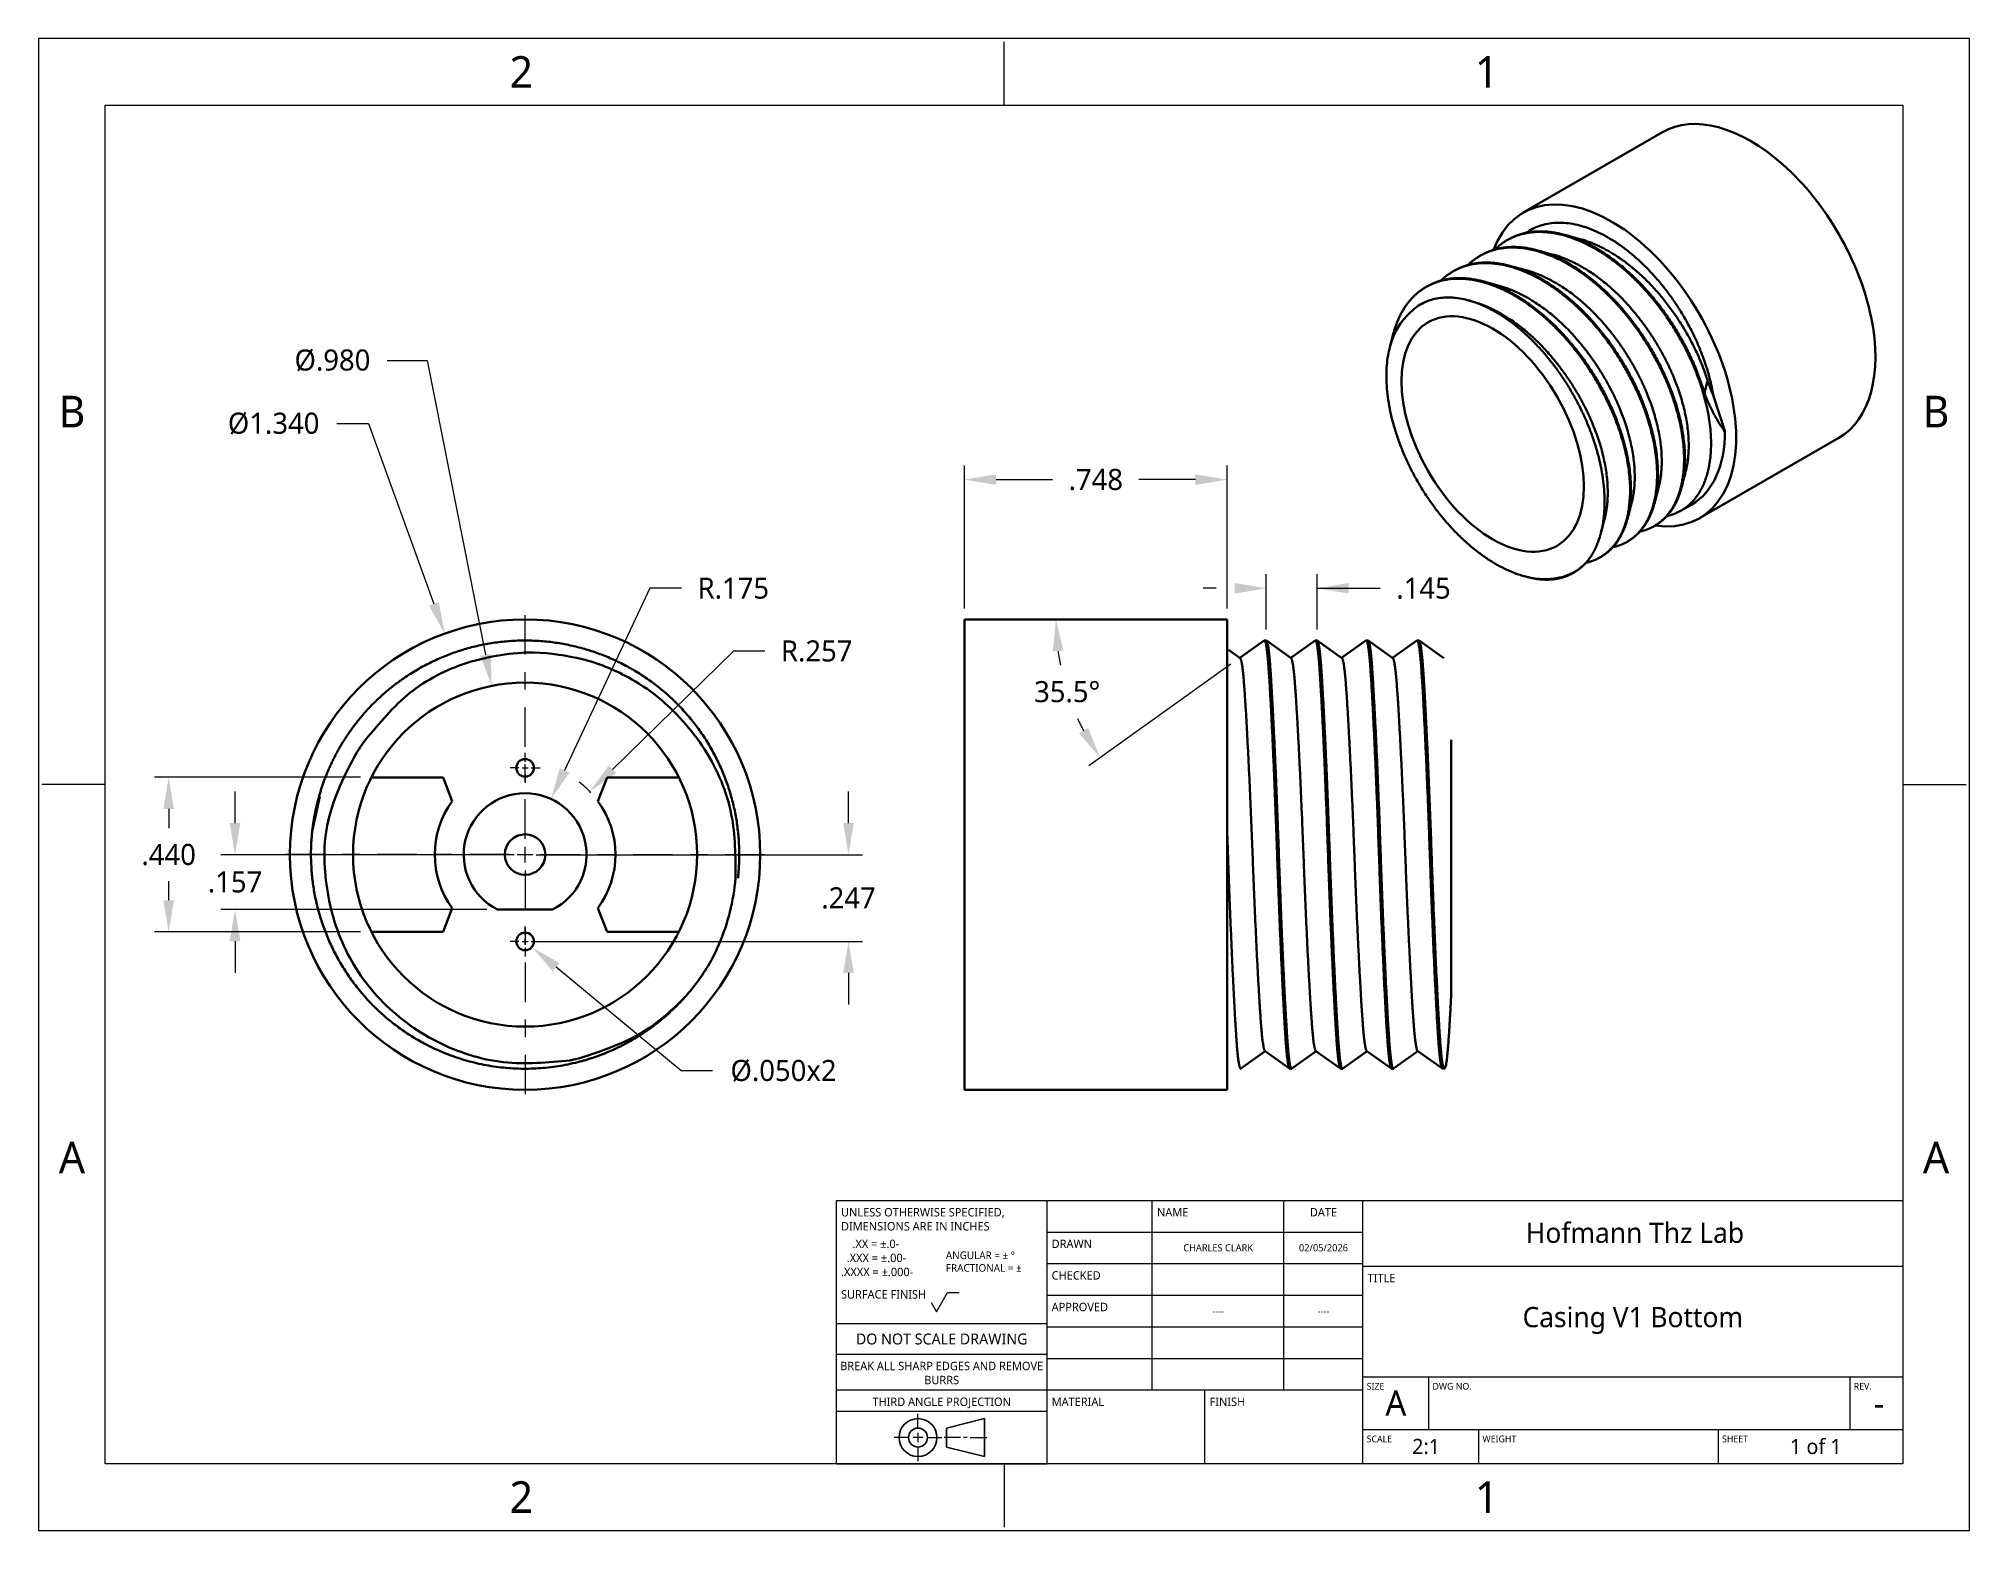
# Paper-space layout 'Layout1' of a CAD drawing. Extents: x 0 to 11, y 0 to 8.5.
# The model-space entities are those that its viewports show. They can reach past a viewport. Long polylines and large blocks are cut down to what shows.
import ezdxf

# ---------------------------------------------------------------- set-up
doc = ezdxf.new("R2010")
doc.units = 0
doc.header["$LTSCALE"] = 0.5
doc.header["$MEASUREMENT"] = 0
doc.header["$PDMODE"] = 33
doc.header["$PDSIZE"] = 0.03937
doc.linetypes.add('CENTER', pattern=[0.72, 0.45, -0.09, 0.09, -0.09])
for name, color, linetype, lineweight in [('ANNOTATION_TEXT', 7, 'Continuous', 25), ('BORDER_FRAME', 7, 'Continuous', 15), ('BORDER_ZONES', 7, 'Continuous', 15), ('CENTERMARKS', 7, 'Continuous', 13), ('TITLE_BLOCK', 7, 'Continuous', 15), ('Visible', 7, 'Continuous', 40)]:
    doc.layers.add(name, color=color, linetype=linetype, lineweight=lineweight)
doc.styles.add('Onshape-Standard', font='NotoSans-Regular.ttf')
doc.styles.add('Onshape-Standard-Dimension', font='')
doc.styles.add('Onshape-Standard-Fields', font='')
doc.styles.get('Onshape-Standard-Dimension').set_extended_font_data('Noto Sans')
doc.styles.get('Onshape-Standard-Fields').set_extended_font_data('Noto Sans')
doc.dimstyles.new('Onshape-Standard$0', dxfattribs={"dimtxt": 0.12, "dimasz": 0.18, "dimexe": 0.08, "dimexo": 0.0625, "dimgap": 0.09, "dimtad": 0, "dimtih": 1, "dimtoh": 1, "dimdec": 3, "dimzin": 7, "dimdsep": 46, "dimtxsty": 'Onshape-Standard-Dimension', "dimcen": 0.09, "dimclrd": 7, "dimclre": 7, "dimclrt": 7, "dimadec": 1, "dimazin": 0, "dimtfac": 1, "dimtdec": 3, "dimtofl": 0, "dimtmove": 0, "dimatfit": 3, "dimfxl": 0, "dimtolj": 1, "dimtzin": 7, "dimlwd": 13, "dimlwe": 13, "dimarcsym": 0})
doc.dimstyles.new('Onshape-Standard$2', dxfattribs={"dimtxt": 0.12, "dimasz": 0.18, "dimexe": 0.08, "dimexo": 0.0625, "dimgap": 0.09, "dimtad": 0, "dimtih": 1, "dimtoh": 1, "dimdec": 3, "dimzin": 7, "dimdsep": 46, "dimtxsty": 'Onshape-Standard-Dimension', "dimcen": 0.09, "dimclrd": 7, "dimclre": 7, "dimclrt": 7, "dimadec": 1, "dimazin": 0, "dimtfac": 1, "dimtdec": 3, "dimtofl": 0, "dimtmove": 0, "dimatfit": 3, "dimfxl": 0, "dimtolj": 1, "dimtzin": 7, "dimlwd": 13, "dimlwe": 13, "dimarcsym": 0})
doc.dimstyles.new('Onshape-Standard$3', dxfattribs={"dimtxt": 0.12, "dimasz": 0.18, "dimexe": 0.08, "dimexo": 0.0625, "dimgap": 0.09, "dimtad": 0, "dimtih": 1, "dimtoh": 1, "dimdec": 3, "dimzin": 7, "dimdsep": 46, "dimtxsty": 'Onshape-Standard-Dimension', "dimcen": 0, "dimclrd": 7, "dimclre": 7, "dimclrt": 7, "dimadec": 1, "dimazin": 0, "dimtfac": 1, "dimtdec": 3, "dimtofl": 0, "dimtmove": 0, "dimatfit": 3, "dimfxl": 0, "dimtolj": 1, "dimtzin": 7, "dimlwd": 13, "dimlwe": 13, "dimarcsym": 0})
doc.dimstyles.new('Onshape-Standard$4', dxfattribs={"dimtxt": 0.12, "dimasz": 0.18, "dimexe": 0.08, "dimexo": 0.0625, "dimgap": 0.09, "dimtad": 0, "dimtih": 1, "dimtoh": 1, "dimdec": 3, "dimzin": 7, "dimdsep": 46, "dimtxsty": 'Onshape-Standard-Dimension', "dimcen": 0, "dimclrd": 7, "dimclre": 7, "dimclrt": 7, "dimadec": 1, "dimazin": 0, "dimtfac": 1, "dimtdec": 3, "dimtofl": 0, "dimtmove": 0, "dimatfit": 3, "dimfxl": 0, "dimtolj": 1, "dimtzin": 7, "dimlwd": 13, "dimlwe": 13, "dimarcsym": 0})

psp = doc.layouts.get("Layout1")

msp = doc.modelspace()

# ---------------------------------------------------------------- texts
at = {"layer": 'BORDER_ZONES', "char_height": 0.18, "attachment_point": 5, "style": 'Onshape-Standard'}
for s, insert in [('2', (2.769, 8.31)), ('1', (8.269, 8.31)), ('B', (0.209, 6.375)), ('B', (10.829, 6.375)), ('A', (0.209, 2.125)), ('A', (10.829, 2.125)), ('2', (2.769, 0.19)), ('1', (8.269, 0.19))]:
    msp.add_mtext(s, dxfattribs=dict(at, insert=insert))
at = {"layer": 'TITLE_BLOCK'}
for s, insert, char_height, width, attachment_point, style in [('UNLESS OTHERWISE SPECIFIED, DIMENSIONS ARE IN INCHES', (4.5904, 1.8368), 0.048, 1.176, 1, 'Onshape-Standard'), ('NAME', (6.3904, 1.8368), 0.048, 0.735, 1, 'Onshape-Standard'), ('DATE', (7.339, 1.8368), 0.048, 0.441, 2, 'Onshape-Standard'), ('Hofmann Thz Lab', (9.1139, 1.695), 0.1152, 2.775, 5, 'Onshape-Standard-Fields'), ('    .XX = ±.0-^J  .XXX = ±.00-^J.XXXX = ±.000-', (4.5904, 1.6568), 0.048, 0.588, 1, 'Onshape-Standard'), ('DRAWN', (5.7904, 1.6568), 0.048, 0.588, 1, 'Onshape-Standard'), ('^JANGULAR = ± °^JFRACTIONAL = ±', (5.1878, 1.6611), 0.0432, 0.588, 1, 'Onshape-Standard'), ('CHARLES CLARK', (6.739, 1.61), 0.04032, 0.75, 5, 'Onshape-Standard-Fields'), ('02/05/2026', (7.339, 1.61), 0.04032, 0.45, 5, 'Onshape-Standard-Fields'), ('CHECKED', (5.7904, 1.4768), 0.048, 0.588, 1, 'Onshape-Standard'), ('TITLE', (7.5904, 1.4618), 0.048, 0.3675, 1, 'Onshape-Standard'), ('SURFACE FINISH', (4.5904, 1.3688), 0.048, 0.588, 1, 'Onshape-Standard'), ('APPROVED', (5.7904, 1.2968), 0.048, 0.588, 1, 'Onshape-Standard'), ('----', (6.739, 1.25), 0.04032, 0.75, 5, 'Onshape-Standard-Fields'), ('----', (7.339, 1.25), 0.04032, 0.45, 5, 'Onshape-Standard-Fields'), ('Casing V1 Bottom', (9.1015, 1.196), 0.1152, 2.775, 5, 'Onshape-Standard-Fields'), ('DO NOT SCALE DRAWING', (5.164, 1.1218), 0.0624, 1.176, 2, 'Onshape-Standard'), ('BREAK ALL SHARP EDGES AND REMOVE BURRS', (5.164, 0.9608), 0.048, 1.176, 2, 'Onshape-Standard'), ('SIZE', (7.5851, 0.8404), 0.0384, 0.3675, 1, 'Onshape-Standard'), ('A', (7.7515, 0.725), 0.144, 0.375, 5, 'Onshape-Standard-Fields'), ('DWG NO.', (7.9601, 0.8404), 0.0384, 2.352, 1, 'Onshape-Standard'), ('REV.', (10.3601, 0.8404), 0.0384, 0.294, 1, 'Onshape-Standard'), ('THIRD ANGLE PROJECTION', (5.164, 0.7568), 0.048, 1.176, 2, 'Onshape-Standard'), ('MATERIAL', (5.7904, 0.7568), 0.048, 0.882, 1, 'Onshape-Standard'), ('FINISH', (6.6904, 0.7568), 0.048, 0.882, 1, 'Onshape-Standard'), ('-', (10.504, 0.725), 0.144, 0.27, 5, 'Onshape-Standard-Fields'), ('SCALE', (7.5851, 0.5404), 0.0384, 0.6468, 1, 'Onshape-Standard'), ('2:1', (7.924, 0.4775), 0.0864, 0.6, 5, 'Onshape-Standard-Fields'), ('WEIGHT', (8.2451, 0.5404), 0.0384, 1.3377, 1, 'Onshape-Standard'), ('SHEET', (9.6101, 0.5404), 0.0384, 1.029, 1, 'Onshape-Standard'), ('1 of 1', (10.144, 0.4775), 0.0864, 0.99, 5, 'Onshape-Standard-Fields')]:
    msp.add_mtext(s, dxfattribs=dict(at, insert=insert, char_height=char_height, width=width, attachment_point=attachment_point, style=style))

# ---------------------------------------------------------------- blocks, each defined once
blk = doc.blocks.new('*D1')
at = {"layer": 'ANNOTATION_TEXT', "color": 7, "lineweight": 13}
for p, q in [((1.718, 6.306), (1.898, 6.306)), ((1.898, 6.306), (2.271, 5.279))]:
    blk.add_line(p, q, dxfattribs=at)
at = {"layer": 'ANNOTATION_TEXT', "color": 7}
blk.add_solid([(2.243, 5.269), (2.299, 5.289), (2.333, 5.11)], dxfattribs=at)
at = {"layer": 'Defpoints', "color": 0}
for p in [(2.333, 5.11), (3.249, 2.591)]:
    blk.add_point(p, dxfattribs=at)
at = {"layer": 'ANNOTATION_TEXT', "color": 7, "insert": (1.358, 6.306), "char_height": 0.12, "attachment_point": 5, "style": 'Onshape-Standard-Dimension'}
blk.add_mtext('\\A1;%%c1.340', dxfattribs=at)
blk = doc.blocks.new('*D2')
at = {"layer": 'ANNOTATION_TEXT', "color": 7, "lineweight": 13}
for p, q in [((2.005, 6.666), (2.233, 6.666)), ((2.233, 6.666), (2.565, 4.988))]:
    blk.add_line(p, q, dxfattribs=at)
at = {"layer": 'ANNOTATION_TEXT', "color": 7}
blk.add_solid([(2.536, 4.983), (2.595, 4.994), (2.6, 4.812)], dxfattribs=at)
at = {"layer": 'Defpoints', "color": 0}
for p in [(2.6, 4.812), (2.981, 2.889)]:
    blk.add_point(p, dxfattribs=at)
at = {"layer": 'ANNOTATION_TEXT', "color": 7, "insert": (1.693, 6.666), "char_height": 0.12, "attachment_point": 5, "style": 'Onshape-Standard-Dimension'}
blk.add_mtext('\\A1;%%c.980', dxfattribs=at)
blk = doc.blocks.new('*D3')
at = {"layer": 'ANNOTATION_TEXT', "color": 7, "lineweight": 13}
for p, q in [((1.853, 4.291), (0.68, 4.291)), ((0.76, 4.111), (0.76, 4.002)), ((0.76, 3.59), (0.76, 3.699)), ((1.853, 3.41), (0.68, 3.41))]:
    blk.add_line(p, q, dxfattribs=at)
at = {"layer": 'ANNOTATION_TEXT', "color": 7}
for points in [[(0.79, 4.111), (0.73, 4.111), (0.76, 4.291)], [(0.73, 3.59), (0.79, 3.59), (0.76, 3.41)]]:
    blk.add_solid(points, dxfattribs=at)
at = {"layer": 'Defpoints', "color": 0}
for p in [(0.76, 4.291), (0.76, 4.291), (1.915, 4.291), (1.915, 3.41)]:
    blk.add_point(p, dxfattribs=at)
at = {"layer": 'ANNOTATION_TEXT', "color": 7, "insert": (0.76, 3.85), "char_height": 0.12, "attachment_point": 5, "style": 'Onshape-Standard-Dimension'}
blk.add_mtext('\\A1;.440', dxfattribs=at)
blk = doc.blocks.new('*D4')
at = {"layer": 'ANNOTATION_TEXT', "color": 7, "lineweight": 13}
for p, q in [((3.501, 5.368), (3.015, 4.33)), ((3.682, 5.368), (3.501, 5.368))]:
    blk.add_line(p, q, dxfattribs=at)
at = {"layer": 'ANNOTATION_TEXT', "color": 7}
blk.add_solid([(2.988, 4.343), (3.043, 4.318), (2.939, 4.167)], dxfattribs=at)
at = {"layer": 'Defpoints', "color": 0}
for p in [(2.939, 4.167), (2.791, 3.85)]:
    blk.add_point(p, dxfattribs=at)
at = {"layer": 'ANNOTATION_TEXT', "color": 7, "insert": (3.977, 5.368), "char_height": 0.12, "attachment_point": 5, "style": 'Onshape-Standard-Dimension'}
blk.add_mtext('\\A1;R.175', dxfattribs=at)
blk = doc.blocks.new('*D5')
at = {"layer": 'ANNOTATION_TEXT', "color": 7, "lineweight": 13}
for p, q in [((3.977, 5.01), (3.288, 4.336)), ((4.157, 5.01), (3.977, 5.01))]:
    blk.add_line(p, q, dxfattribs=at)
blk.add_arc((2.791, 3.85), 0.515, 43.3092, 53.2565, dxfattribs=at)
at = {"layer": 'ANNOTATION_TEXT', "color": 7}
blk.add_solid([(3.267, 4.358), (3.308, 4.315), (3.159, 4.21)], dxfattribs=at)
at = {"layer": 'Defpoints', "color": 0}
for p in [(3.159, 4.21), (2.791, 3.85)]:
    blk.add_point(p, dxfattribs=at)
at = {"layer": 'ANNOTATION_TEXT', "color": 7, "insert": (4.452, 5.01), "char_height": 0.12, "attachment_point": 5, "style": 'Onshape-Standard-Dimension'}
blk.add_mtext('\\A1;R.257', dxfattribs=at)
blk = doc.blocks.new('*D6')
at = {"layer": 'ANNOTATION_TEXT', "color": 7, "lineweight": 13}
for p, q in [((1.138, 4.03), (1.138, 4.21)), ((2.728, 3.85), (1.058, 3.85)), ((2.572, 3.537), (1.058, 3.537)), ((1.138, 3.357), (1.138, 3.177))]:
    blk.add_line(p, q, dxfattribs=at)
at = {"layer": 'ANNOTATION_TEXT', "color": 7}
for points in [[(1.108, 4.03), (1.168, 4.03), (1.138, 3.85)], [(1.168, 3.357), (1.108, 3.357), (1.138, 3.537)]]:
    blk.add_solid(points, dxfattribs=at)
at = {"layer": 'Defpoints', "color": 0}
for p in [(2.791, 3.85), (1.138, 3.537), (1.138, 3.537), (2.634, 3.537)]:
    blk.add_point(p, dxfattribs=at)
at = {"layer": 'ANNOTATION_TEXT', "color": 7, "insert": (1.138, 3.694), "char_height": 0.12, "attachment_point": 5, "style": 'Onshape-Standard-Dimension'}
blk.add_mtext('\\A1;.157', dxfattribs=at)
blk = doc.blocks.new('*D7')
at = {"layer": 'ANNOTATION_TEXT', "color": 7, "lineweight": 13}
for p, q in [((3.679, 2.618), (2.968, 3.209)), ((3.859, 2.618), (3.679, 2.618))]:
    blk.add_line(p, q, dxfattribs=at)
at = {"layer": 'ANNOTATION_TEXT', "color": 7}
blk.add_solid([(2.987, 3.232), (2.948, 3.186), (2.829, 3.324)], dxfattribs=at)
at = {"layer": 'Defpoints', "color": 0}
for p in [(2.752, 3.388), (2.829, 3.324)]:
    blk.add_point(p, dxfattribs=at)
at = {"layer": 'ANNOTATION_TEXT', "color": 7, "insert": (4.263, 2.618), "char_height": 0.12, "attachment_point": 5, "style": 'Onshape-Standard-Dimension'}
blk.add_mtext('\\A1;%%c.050x2', dxfattribs=at)
blk = doc.blocks.new('*D8')
at = {"layer": 'ANNOTATION_TEXT', "color": 7, "lineweight": 13}
for p, q in [((4.633, 4.03), (4.633, 4.21)), ((2.853, 3.85), (4.713, 3.85)), ((2.853, 3.356), (4.713, 3.356)), ((4.633, 3.176), (4.633, 2.996))]:
    blk.add_line(p, q, dxfattribs=at)
at = {"layer": 'ANNOTATION_TEXT', "color": 7}
for points in [[(4.603, 4.03), (4.663, 4.03), (4.633, 3.85)], [(4.663, 3.176), (4.603, 3.176), (4.633, 3.356)]]:
    blk.add_solid(points, dxfattribs=at)
at = {"layer": 'Defpoints', "color": 0}
for p in [(2.791, 3.85), (4.633, 3.85), (4.633, 3.85), (2.791, 3.356)]:
    blk.add_point(p, dxfattribs=at)
at = {"layer": 'ANNOTATION_TEXT', "color": 7, "insert": (4.633, 3.603), "char_height": 0.12, "attachment_point": 5, "style": 'Onshape-Standard-Dimension'}
blk.add_mtext('\\A1;.247', dxfattribs=at)
blk = doc.blocks.new('*D9')
at = {"layer": 'ANNOTATION_TEXT', "color": 7, "lineweight": 13}
for p, q in [((5.294, 5.253), (5.294, 6.067)), ((6.79, 5.253), (6.79, 6.067)), ((5.474, 5.987), (5.796, 5.987)), ((6.61, 5.987), (6.288, 5.987))]:
    blk.add_line(p, q, dxfattribs=at)
at = {"layer": 'ANNOTATION_TEXT', "color": 7}
for points in [[(5.474, 6.017), (5.474, 5.957), (5.294, 5.987)], [(6.61, 5.957), (6.61, 6.017), (6.79, 5.987)]]:
    blk.add_solid(points, dxfattribs=at)
at = {"layer": 'Defpoints', "color": 0}
for p in [(5.294, 5.987), (5.294, 5.987), (5.294, 5.19), (6.79, 5.19)]:
    blk.add_point(p, dxfattribs=at)
at = {"layer": 'ANNOTATION_TEXT', "color": 7, "insert": (6.042, 5.987), "char_height": 0.12, "attachment_point": 5, "style": 'Onshape-Standard-Dimension'}
blk.add_mtext('\\A1;.748', dxfattribs=at)
blk = doc.blocks.new('*D10')
at = {"layer": 'ANNOTATION_TEXT', "color": 7, "lineweight": 13}
blk.add_line((6.812, 4.935), (6.002, 4.357), dxfattribs=at)
for start, end in [(187.6173, 191.0841), (204.6024, 207.9086)]:
    blk.add_arc((7.17, 5.19), 1.355, start, end, dxfattribs=at)
at = {"layer": 'ANNOTATION_TEXT', "color": 7}
for points in [[(5.857, 5.013), (5.797, 5.009), (5.815, 5.19)], [(5.947, 4.541), (5.998, 4.572), (6.067, 4.403)]]:
    blk.add_solid(points, dxfattribs=at)
at = {"layer": 'Defpoints', "color": 0}
for p in [(5.294, 5.19), (6.79, 5.19), (7.001, 5.07), (6.863, 4.971), (5.929, 4.646)]:
    blk.add_point(p, dxfattribs=at)
at = {"layer": 'ANNOTATION_TEXT', "color": 7, "insert": (5.879, 4.778), "char_height": 0.12, "attachment_point": 5, "style": 'Onshape-Standard-Dimension'}
blk.add_mtext('\\A1;35.5%%d', dxfattribs=at)
blk = doc.blocks.new('*D11')
at = {"layer": 'ANNOTATION_TEXT', "color": 7, "lineweight": 13}
for p, q in [((7.013, 5.133), (7.013, 5.448)), ((7.303, 5.133), (7.303, 5.448)), ((6.728, 5.368), (6.653, 5.368)), ((7.303, 5.368), (7.663, 5.368)), ((7.483, 5.368), (7.663, 5.368))]:
    blk.add_line(p, q, dxfattribs=at)
at = {"layer": 'ANNOTATION_TEXT', "color": 7}
for points in [[(6.833, 5.338), (6.833, 5.398), (7.013, 5.368)], [(7.483, 5.398), (7.483, 5.338), (7.303, 5.368)]]:
    blk.add_solid(points, dxfattribs=at)
at = {"layer": 'Defpoints', "color": 0}
for p in [(7.303, 5.368), (7.303, 5.368), (7.013, 5.07), (7.303, 5.07)]:
    blk.add_point(p, dxfattribs=at)
at = {"layer": 'ANNOTATION_TEXT', "color": 7, "insert": (7.909, 5.368), "char_height": 0.12, "attachment_point": 5, "style": 'Onshape-Standard-Dimension'}
blk.add_mtext('\\A1;.145', dxfattribs=at)

# ---------------------------------------------------------------- dimensions: what is measured, and where the dimension line sits
at = {"layer": 'ANNOTATION_TEXT'}
for p1, p2, override, picture, middle in [((2.9812, 2.8892, 1.1601), (2.6001, 4.8118, 1.1601), {"dimlfac": 0.5, "dimpost": '%%c<>', "dimtofl": 0, "dimtmove": 0, "dimatfit": 3}, '*D2', (1.6925, 6.6657)), ((3.2486, 2.5912, -0.1159), (2.3327, 5.1098, -0.1159), {"dimlfac": 0.5, "dimpost": '%%c<>', "dimtofl": 0, "dimtmove": 0, "dimatfit": 3}, '*D1', (1.3577, 6.306)), ((2.7522, 3.3878, -1.1929), (2.8291, 3.3239, -1.1929), {"dimlfac": 0.5, "dimpost": '%%c<>x2', "dimtofl": 0, "dimtmove": 0, "dimatfit": 3}, '*D7', (4.2626, 2.6178))]:
    dim = msp.add_diameter_dim_2p(p1=p1, p2=p2, dimstyle='Onshape-Standard$3', override=override, dxfattribs=at)
    dim.commit()
    dim.dimension.update_dxf_attribs({"geometry": picture, "text_midpoint": middle, "dimtype": 163})
for base, p1, p2, angle, picture, middle, dimtype in [((5.2941, 5.9867), (6.7901, 5.1905), (5.2941, 5.1905), 180, '*D9', (6.0421, 5.9867), 161), ((0.7597, 4.2906), (1.915, 3.4104, -1.2429), (1.915, 4.2906, -1.2429), 90, '*D3', (0.7597, 3.8505), 160), ((1.1375114194, 3.5374897488), (2.7906456712, 3.8504897488, -1.4119159643), (2.6340219182, 3.5374897488, -1.2429159643), 90, '*D6', (1.1375114194, 3.6939897488), 160), ((4.6331, 3.8505), (2.7906, 3.3559, -1.1929), (2.7906, 3.8505, -1.4119), 90, '*D8', (4.6331, 3.6032), 160)]:
    dim = msp.add_linear_dim(base=base, p1=p1, p2=p2, angle=angle, dimstyle='Onshape-Standard$0', override={"dimlfac": 0.5, "dimpost": ''}, dxfattribs=at)
    dim.commit()
    dim.dimension.update_dxf_attribs({"geometry": picture, "text_midpoint": middle, "dimtype": dimtype})
for mpoint, picture, middle in [((2.9391, 4.1674, -1.2429), '*D4', (3.9773, 5.368)), ((3.1588, 4.2103, -1.2429), '*D5', (4.4525, 5.0096))]:
    dim = msp.add_radius_dim(center=(2.7906, 3.8505, -1.2429), mpoint=mpoint, dimstyle='Onshape-Standard$4', override={"dimlfac": 0.5, "dimpost": 'R<>', "dimse1": 0, "dimtofl": 0, "dimtmove": 0, "dimatfit": 0}, dxfattribs=at)
    dim.commit()
    dim.dimension.update_dxf_attribs({"geometry": picture, "text_midpoint": middle, "dimtype": 164})
dim = msp.add_linear_dim(base=(7.3026, 5.368), p1=(7.0126, 5.0705), p2=(7.3026, 5.0705), dimstyle='Onshape-Standard$0', override={"dimlfac": 0.5, "dimpost": ''}, dxfattribs=at)
dim.commit()
dim.dimension.update_dxf_attribs({"geometry": '*D11', "text_midpoint": (7.9086, 5.368), "dimtype": 160})
dim = msp.add_angular_dim_2l(base=(5.9292, 4.6462), line1=((7.0013, 5.07), (6.8626, 4.971)), line2=((6.7901, 5.1905), (5.2941, 5.1905)), dimstyle='Onshape-Standard$2', override={"dimlfac": 0.5, "dimpost": '', "dimtdec": 0}, dxfattribs=at)
dim.commit()
dim.dimension.update_dxf_attribs({"geometry": '*D10', "text_midpoint": (5.8794, 4.7782), "dimtype": 162})

# ---------------------------------------------------------------- linework, layer by layer
at = {"layer": 'BORDER_FRAME'}
for p, q in [((0.399, 0.38), (0.399, 8.12)), ((0.399, 8.12), (10.639, 8.12)), ((10.639, 8.12), (10.639, 0.38)), ((10.639, 0.38), (0.399, 0.38))]:
    msp.add_line(p, q, dxfattribs=at)
at = {"layer": 'BORDER_ZONES'}
for p, q in [((5.519, 8.12), (5.519, 8.481)), ((0.399, 4.25), (0.038, 4.25)), ((10.639, 4.25), (11, 4.25)), ((5.519, 0.38), (5.519, 0.019))]:
    msp.add_line(p, q, dxfattribs=at)
at = {"layer": 'CENTERMARKS', "linetype": 'CENTER'}
for p, q in [((2.7906, 3.9405), (2.7906, 5.2805)), ((2.7906, 4.3801), (2.7906, 4.4301)), ((2.7556, 4.3451), (2.7056, 4.3451)), ((2.7906, 4.3101), (2.7906, 4.2601)), ((2.8256, 4.3451), (2.8756, 4.3451)), ((2.7006, 3.8505), (1.3606, 3.8505)), ((2.8806, 3.8505), (4.2206, 3.8505)), ((2.7906, 3.7605), (2.7906, 2.4205)), ((2.7906, 3.3909), (2.7906, 3.4409)), ((2.7556, 3.3559), (2.7056, 3.3559)), ((2.7906, 3.3209), (2.7906, 3.2709)), ((2.8256, 3.3559), (2.8756, 3.3559))]:
    msp.add_line(p, q, dxfattribs=at)
at = {"layer": 'CENTERMARKS', "linetype": 'Continuous'}
for p, q in [((2.7731, 4.3451), (2.8081, 4.3451)), ((2.7906, 4.3276), (2.7906, 4.3626)), ((2.7456, 3.8505), (2.8356, 3.8505)), ((2.7906, 3.8055), (2.7906, 3.8955)), ((2.7731, 3.3559), (2.8081, 3.3559)), ((2.7906, 3.3384), (2.7906, 3.3734))]:
    msp.add_line(p, q, dxfattribs=at)
at = {"layer": 'TITLE_BLOCK'}
for p, q in [((4.564, 0.38), (4.564, 1.88)), ((4.564, 1.88), (5.764, 1.88)), ((5.764, 0.38), (5.764, 1.88)), ((5.764, 1.88), (7.564, 1.88)), ((6.364, 0.8), (6.364, 1.88)), ((7.114, 0.8), (7.114, 1.88)), ((7.564, 0.38), (7.564, 1.88)), ((7.564, 1.88), (10.639, 1.88)), ((5.764, 1.7), (7.564, 1.7)), ((5.764, 1.52), (7.564, 1.52)), ((7.564, 1.505), (10.639, 1.505)), ((5.134, 1.246), (5.197, 1.3552)), ((5.197, 1.3552), (5.263, 1.3552)), ((5.764, 1.34), (7.564, 1.34)), ((5.104, 1.298), (5.134, 1.246)), ((4.564, 1.178), (5.764, 1.178)), ((5.764, 1.16), (7.564, 1.16)), ((4.564, 1.004), (5.764, 1.004)), ((5.764, 0.98), (7.564, 0.98)), ((4.564, 0.8), (5.764, 0.8)), ((5.764, 0.8), (7.564, 0.8)), ((6.664, 0.38), (6.664, 0.8)), ((7.564, 0.875), (10.639, 0.875)), ((7.939, 0.575), (7.939, 0.875)), ((10.339, 0.575), (10.339, 0.875)), ((4.564, 0.68), (5.764, 0.68)), ((7.564, 0.575), (10.639, 0.575)), ((8.224, 0.38), (8.224, 0.575)), ((9.589, 0.38), (9.589, 0.575)), ((4.564, 0.38), (5.764, 0.38))]:
    msp.add_line(p, q, dxfattribs=at)
at = {"layer": 'TITLE_BLOCK', "lineweight": 15}
for p, q in [((5.029, 0.5828), (5.029, 0.6638)), ((5.029, 0.5558), (5.029, 0.5018)), ((4.975, 0.5288), (4.894, 0.5288)), ((5.056, 0.5288), (5.002, 0.5288)), ((5.029, 0.4748), (5.029, 0.3938)), ((5.083, 0.5288), (5.164, 0.5288)), ((5.272, 0.5288), (5.1775, 0.5288)), ((5.3098, 0.5288), (5.2882, 0.5288)), ((5.326, 0.5288), (5.4205, 0.5288))]:
    msp.add_line(p, q, dxfattribs=at)
at = {"layer": 'TITLE_BLOCK', "lineweight": 30}
for p, q in [((5.407, 0.6368), (5.191, 0.5828)), ((5.191, 0.5828), (5.191, 0.4748)), ((5.407, 0.4208), (5.407, 0.6368)), ((5.191, 0.4748), (5.407, 0.4208))]:
    msp.add_line(p, q, dxfattribs=at)
for radius in [0.108, 0.054]:
    msp.add_circle((5.029, 0.5288), radius, dxfattribs=at)
at = {"layer": 'Visible'}
for p, q in [((9.2703, 7.9663), (8.477, 7.5083)), ((8.8021, 7.3577), (8.7143, 7.3818)), ((8.2365, 7.2655), (8.2312, 7.2625)), ((8.3903, 7.3543), (8.385, 7.3512)), ((8.6483, 7.2689), (8.5605, 7.293)), ((8.0827, 7.1767), (8.0774, 7.1737)), ((8.4945, 7.1801), (8.4068, 7.2042)), ((7.9289, 7.0879), (7.9236, 7.0849)), ((8.3407, 7.0913), (8.253, 7.1154)), ((8.1869, 7.0025), (8.1666, 7.0081)), ((7.7369, 6.8178), (7.717, 6.7415)), ((9.5272, 6.5522), (9.5093, 6.4797)), ((9.6249, 6.2653), (9.561, 6.4627)), ((9.482, 5.7676), (10.2753, 6.2256)), ((9.6245, 6.2632), (9.6249, 6.2653)), ((9.6245, 6.2632), (9.6265, 6.2644)), ((9.6265, 6.2644), (9.6249, 6.2653)), ((9.3769, 5.8108), (9.437, 5.8455)), ((9.0717, 5.7649), (9.0804, 5.7982)), ((9.2231, 5.722), (9.2284, 5.7251)), ((8.9201, 5.6844), (8.9266, 5.7094)), ((9.0693, 5.6332), (9.0746, 5.6363)), ((8.9155, 5.5444), (8.9208, 5.5475)), ((8.4823, 5.4372), (8.4969, 5.4332)), ((8.7617, 5.4556), (8.767, 5.4587)), ((8.7855, 5.4711), (8.7824, 5.4691)), ((6.7901, 5.1905), (5.2941, 5.1905)), ((5.2941, 2.5105), (5.2941, 5.1905)), ((6.7901, 5.1905), (6.7901, 2.5105)), ((7.0013, 5.07), (6.8626, 4.971)), ((7.0126, 5.0705), (7.0026, 5.0705)), ((7.1541, 4.97), (7.014, 5.07)), ((7.2913, 5.07), (7.1526, 4.971)), ((7.3026, 5.0705), (7.2926, 5.0705)), ((7.4441, 4.97), (7.304, 5.07)), ((7.5813, 5.07), (7.4426, 4.971)), ((7.5926, 5.0705), (7.5826, 5.0705)), ((7.7341, 4.97), (7.594, 5.07)), ((7.8713, 5.07), (7.7326, 4.971)), ((7.8826, 5.0705), (7.8726, 5.0705)), ((8.0241, 4.97), (7.884, 5.07)), ((6.8641, 4.97), (6.7977, 5.0174)), ((8.0661, 3.0383), (8.0661, 4.5047)), ((1.915, 4.2906), (2.3236, 4.2906)), ((2.3236, 4.2906), (2.376, 4.1556)), ((3.2053, 4.1556), (3.2577, 4.2906)), ((3.2577, 4.2906), (3.6663, 4.2906)), ((1.5788, 3.9915), (1.6217, 4.181)), ((2.376, 3.5454), (2.3236, 3.4104)), ((2.634, 3.5375), (2.9473, 3.5375)), ((3.2577, 3.4104), (3.2053, 3.5454)), ((1.915, 3.4104), (2.3236, 3.4104)), ((3.2577, 3.4104), (3.6663, 3.4104)), ((6.869, 2.631), (7.0076, 2.73)), ((7.0062, 2.731), (7.1463, 2.631)), ((7.159, 2.631), (7.2976, 2.73)), ((7.2962, 2.731), (7.4363, 2.631)), ((7.449, 2.631), (7.5876, 2.73)), ((7.5862, 2.731), (7.7263, 2.631)), ((7.739, 2.631), (7.8776, 2.73)), ((7.8762, 2.731), (8.0163, 2.631)), ((7.1476, 2.6305), (7.1576, 2.6305)), ((7.4376, 2.6305), (7.4476, 2.6305)), ((7.7276, 2.6305), (7.7376, 2.6305)), ((5.2941, 2.5105), (6.7901, 2.5105))]:
    msp.add_line(p, q, dxfattribs=at)
for centre, radius in [((2.7906, 3.8505), 1.34), ((2.7906, 3.8505), 0.98), ((2.7906, 4.3451), 0.05), ((2.7906, 3.8505), 0.1156), ((2.7906, 3.3559), 0.05)]:
    msp.add_circle(centre, radius, dxfattribs=at)
for centre, radius, start, end in [((11.9709, 7.425), 2.5949, 199.65613, 201.76744), ((8.5168, 5.7712), 0.4109, 327.718, 334.70914), ((2.8251, 3.8513), 1.1508, 61.34672, 75.3749), ((2.7906, 3.8505), 0.35, 296.58317, 243.41683), ((2.7906, 3.8505), 0.5148, 143.65146, 216.34854), ((2.7906, 3.8505), 0.5148, 323.65146, 36.34854), ((2.7741, 3.8202), 1.2197, 336.71096, 355.12003), ((2.7742, 3.8201), 1.2196, 331.8185, 336.7105), ((2.7906, 3.8505), 1.22, 318.26132, 330.19757)]:
    msp.add_arc(centre, radius, start, end, dxfattribs=at)
at = {"layer": 'Visible', "extrusion": (0, 0, -1)}
msp.add_ellipse((9.7728, 7.096), major_axis=(-0.5025, 0.8704), ratio=0.5773503, start_param=0, end_param=3.1415927, dxfattribs=at)
at = {"layer": 'Visible'}
for centre, major_axis, start_param, end_param in [((8.9795, 6.6379), (0.5025, -0.8704), 12.1413462, 16.1572475), ((8.9795, 6.6379), (0.4575, -0.7924), 0, 0.7853982), ((8.3028, 6.2472), (0.4575, -0.7924), 0.0569208, 0.2652477)]:
    msp.add_ellipse(centre, major_axis=major_axis, ratio=0.5773503, start_param=start_param, end_param=end_param, dxfattribs=at)
msp.add_ellipse((8.3028, 6.2472), major_axis=(0.3675, -0.6365), ratio=0.5773503, dxfattribs=at)
for points, weights, knots in [([(9.2958, 5.7797), (9.3395, 5.7893), (9.3769, 5.8108), (9.5561, 5.9143), (9.5469, 6.2185), (9.5341, 6.6424), (9.1978, 7.0374), (8.8615, 7.4325), (8.5251, 7.3962), (8.4485, 7.3879), (8.385, 7.3513), (8.3476, 7.3297), (8.3161, 7.2989)], [0.978363440376, 0.960096363687, 0.949187184619, 0.900096370138, 1, 0.866025403784, 1, 0.866025403784, 1, 0.965929033646, 0.949187184619, 0.939602677731, 0.935697658332], [0.16961995, 0.16961995, 0.16961995, 0.17514364, 0.17514364, 0.2, 0.2, 0.23333333, 0.23333333, 0.26666667, 0.26666667, 0.27514364, 0.27514364, 0.2799966, 0.2799966, 0.2799966]), ([(9.5093, 6.4798), (9.4212, 6.7843), (9.2031, 7.0405), (8.973, 7.3107), (8.7143, 7.3818), (8.617, 7.4086), (8.5304, 7.3992), (8.5119, 7.3972), (8.4941, 7.3935), (8.4382, 7.382), (8.3903, 7.3543)], [0.941747025805, 0.908824093836, 1, 0.904303222481, 0.94531703766, 0.961722181304, 1, 0.991548227911, 0.984162813975, 0.961775987594, 0.949187184619], [0.010648459, 0.010648459, 0.010648459, 0.033333333, 0.033333333, 0.057143016, 0.057143016, 0.066666667, 0.066666667, 0.068769496, 0.068769496, 0.075143638, 0.075143638, 0.075143638]), ([(9.1421, 5.6909), (9.1857, 5.7005), (9.2231, 5.722), (9.4023, 5.8255), (9.3931, 6.1297), (9.3803, 6.5536), (9.044, 6.9486), (8.7077, 7.3437), (8.3713, 7.3074), (8.2947, 7.2991), (8.2312, 7.2625), (8.1938, 7.2409), (8.1623, 7.2101)], [0.978363440376, 0.960096363687, 0.949187184619, 0.900096370138, 1, 0.866025403784, 1, 0.866025403784, 1, 0.965929033646, 0.949187184619, 0.939602677731, 0.935697658332], [0.36961995, 0.36961995, 0.36961995, 0.37514364, 0.37514364, 0.4, 0.4, 0.43333333, 0.43333333, 0.46666667, 0.46666667, 0.47514364, 0.47514364, 0.4799966, 0.4799966, 0.4799966]), ([(9.2284, 5.7251), (9.2658, 5.7467), (9.2958, 5.7798), (9.3534, 5.8431), (9.3793, 5.9425), (9.4016, 6.0279), (9.3984, 6.1327), (9.3856, 6.5567), (9.0493, 6.9517), (8.8192, 7.2219), (8.5605, 7.293), (8.4844, 7.3139), (8.4145, 7.3128), (8.3952, 7.3125), (8.3767, 7.3104), (8.3455, 7.3071), (8.3162, 7.2989), (8.3123, 7.2978), (8.3084, 7.2966), (8.2704, 7.2851), (8.2365, 7.2655)], [0.949187184619, 0.938488331894, 0.9348663948, 0.927996310309, 0.946587865509, 0.963168356952, 1, 0.866025403784, 1, 0.904303222481, 0.94531703766, 0.958089128866, 0.984118848674, 0.991523065843, 1, 0.985855605882, 0.974697806097, 0.973210404461, 0.971776076068, 0.958052221177, 0.949187184619], [0.17514364, 0.17514364, 0.17514364, 0.18056083, 0.18056083, 0.19083616, 0.19083616, 0.2, 0.2, 0.23333333, 0.23333333, 0.25714302, 0.25714302, 0.26455758, 0.26455758, 0.26666667, 0.26666667, 0.27018584, 0.27018584, 0.27065497, 0.27065497, 0.27514364, 0.27514364, 0.27514364]), ([(9.4023, 6.0307), (9.4228, 6.1094), (9.4196, 6.2062), (9.4068, 6.5948), (9.097, 6.9568), (8.8858, 7.2036), (8.6482, 7.2689)], [0.94632901789, 0.962879473218, 1, 0.866025403784, 1, 0.904605301657, 0.945059469129], [0.190764287, 0.190764287, 0.190764287, 0.2, 0.2, 0.233333333, 0.233333333, 0.257067857, 0.257067857, 0.257067857]), ([(9.5272, 6.5522), (9.4434, 6.8206), (9.2508, 7.0456), (9.0396, 7.2924), (8.802, 7.3577)], [0.93943225162, 0.912275578385, 1, 0.904605301657, 0.945059469129], [0.0115072, 0.0115072, 0.0115072, 0.033333333, 0.033333333, 0.057067857, 0.057067857, 0.057067857]), ([(8.9883, 5.6021), (9.0319, 5.6117), (9.0693, 5.6332), (9.2485, 5.7367), (9.2393, 6.0409), (9.2265, 6.4648), (8.8902, 6.8598), (8.5539, 7.2549), (8.2176, 7.2186), (8.1409, 7.2103), (8.0774, 7.1737), (8.04, 7.1521), (8.0085, 7.1213)], [0.978363440376, 0.960096363687, 0.949187184619, 0.900096370138, 1, 0.866025403784, 1, 0.866025403784, 1, 0.965929033646, 0.949187184619, 0.939602677731, 0.935697658332], [0.56961995, 0.56961995, 0.56961995, 0.57514364, 0.57514364, 0.6, 0.6, 0.63333333, 0.63333333, 0.66666667, 0.66666667, 0.67514364, 0.67514364, 0.6799966, 0.6799966, 0.6799966]), ([(9.0746, 5.6363), (9.112, 5.6579), (9.142, 5.691), (9.1606, 5.7114), (9.1761, 5.736), (9.1872, 5.7538), (9.1967, 5.7736), (9.2142, 5.8105), (9.2255, 5.8537), (9.2478, 5.9391), (9.2446, 6.0439), (9.2318, 6.4679), (8.8955, 6.8629), (8.6654, 7.1331), (8.4067, 7.2042), (8.3857, 7.21), (8.3651, 7.2141), (8.3253, 7.222), (8.2872, 7.2236), (8.2719, 7.2243), (8.2568, 7.2239), (8.2396, 7.2235), (8.2229, 7.2217), (8.1917, 7.2183), (8.1624, 7.2101), (8.1201, 7.1983), (8.0827, 7.1767)], [0.949187184619, 0.938488331894, 0.9348663948, 0.932636784209, 0.933088935719, 0.933416814747, 0.935154890017, 0.938405340791, 0.946587865509, 0.963168356952, 1, 0.866025403784, 1, 0.904303222481, 0.94531703766, 0.948809281187, 0.953292700922, 0.962059359427, 0.974615677942, 0.979786177089, 0.985599275972, 0.992364471153, 1, 0.985855605882, 0.974697806097, 0.95897873736, 0.949187184619], [0.37514364, 0.37514364, 0.37514364, 0.38056083, 0.38056083, 0.38389558, 0.38389558, 0.38631378, 0.38631378, 0.39083616, 0.39083616, 0.4, 0.4, 0.43333333, 0.43333333, 0.45714302, 0.45714302, 0.45917036, 0.45917036, 0.46313454, 0.46313454, 0.46476692, 0.46476692, 0.46666667, 0.46666667, 0.47018584, 0.47018584, 0.47514364, 0.47514364, 0.47514364]), ([(9.2485, 5.9419), (9.269, 6.0206), (9.2658, 6.1174), (9.253, 6.506), (8.9432, 6.868), (8.732, 7.1149), (8.4944, 7.1801)], [0.94632901789, 0.962879473218, 1, 0.866025403784, 1, 0.904605301657, 0.945059469129], [0.390764287, 0.390764287, 0.390764287, 0.4, 0.4, 0.433333333, 0.433333333, 0.457067857, 0.457067857, 0.457067857]), ([(8.8345, 5.5133), (8.8781, 5.5229), (8.9155, 5.5444), (9.0947, 5.6479), (9.0855, 5.9521), (9.0727, 6.376), (8.7364, 6.7711), (8.4001, 7.1661), (8.0638, 7.1298), (7.9871, 7.1215), (7.9236, 7.0849), (7.7858, 7.0053), (7.7369, 6.8177)], [0.978363440376, 0.960096363687, 0.949187184619, 0.900096370138, 1, 0.866025403784, 1, 0.866025403784, 1, 0.965929033646, 0.949187184619, 0.914780665717, 0.953564032573], [0.76961995, 0.76961995, 0.76961995, 0.77514364, 0.77514364, 0.8, 0.8, 0.83333333, 0.83333333, 0.86666667, 0.86666667, 0.87514364, 0.87514364, 0.89256484, 0.89256484, 0.89256484]), ([(8.9208, 5.5475), (8.9582, 5.5691), (8.9882, 5.6022), (9.0204, 5.6375), (9.0429, 5.6848), (9.0604, 5.7217), (9.0717, 5.7649), (9.094, 5.8503), (9.0908, 5.9551), (9.078, 6.3791), (8.7417, 6.7741), (8.5116, 7.0443), (8.2529, 7.1155), (8.2318, 7.1213), (8.211, 7.1254), (8.1551, 7.1364), (8.103, 7.1351), (8.0858, 7.1347), (8.0691, 7.1329), (8.0379, 7.1295), (8.0086, 7.1213), (7.9663, 7.1095), (7.9289, 7.0879)], [0.949187184619, 0.938488331894, 0.9348663948, 0.931019975385, 0.935154890017, 0.938405340791, 0.946587865509, 0.963168356952, 1, 0.866025403784, 1, 0.904303222481, 0.94531703766, 0.948833741724, 0.953355555508, 0.965719902608, 0.985599275972, 0.992364471153, 1, 0.985855605882, 0.974697806097, 0.95897873736, 0.949187184619], [0.57514364, 0.57514364, 0.57514364, 0.58056083, 0.58056083, 0.58631378, 0.58631378, 0.59083616, 0.59083616, 0.6, 0.6, 0.63333333, 0.63333333, 0.65714302, 0.65714302, 0.65918456, 0.65918456, 0.66476692, 0.66476692, 0.66666667, 0.66666667, 0.67018584, 0.67018584, 0.67514364, 0.67514364, 0.67514364]), ([(9.0947, 5.8531), (9.1152, 5.9318), (9.112, 6.0286), (9.0992, 6.4172), (8.7894, 6.7793), (8.5782, 7.0261), (8.3406, 7.0913)], [0.94632901789, 0.962879473218, 1, 0.866025403784, 1, 0.904605301657, 0.945059469129], [0.590764287, 0.590764287, 0.590764287, 0.6, 0.6, 0.633333333, 0.633333333, 0.657067857, 0.657067857, 0.657067857]), ([(8.9409, 5.7643), (8.9614, 5.843), (8.9582, 5.9398), (8.9454, 6.3284), (8.6356, 6.6905), (8.4244, 6.9373), (8.1868, 7.0025)], [0.94632901789, 0.962879473218, 1, 0.866025403784, 1, 0.904605301657, 0.945059469129], [0.790764287, 0.790764287, 0.790764287, 0.8, 0.8, 0.833333333, 0.833333333, 0.857067857, 0.857067857, 0.857067857]), ([(8.767, 5.4587), (8.775, 5.4633), (8.7827, 5.4685), (8.8109, 5.4875), (8.8344, 5.5134), (8.8505, 5.531), (8.8642, 5.5518)], [0.949187184619, 0.946872852594, 0.944889667649, 0.937704849288, 0.9348663948, 0.932940999116, 0.93301547543], [0.7751436385, 0.7751436385, 0.7751436385, 0.7763154641, 0.7763154641, 0.7805608342, 0.7805608342, 0.7834405765, 0.7834405765, 0.7834405765]), ([(8.4969, 5.4331), (8.4995, 5.4324), (8.5021, 5.4317), (8.5713, 5.4135), (8.6339, 5.4178), (8.7047, 5.4228), (8.7617, 5.4556), (8.774, 5.4628), (8.7855, 5.4711)], [0.952004509973, 0.952593651259, 0.953201068185, 0.96978720544, 1, 0.965927993911, 0.949186162821, 0.94564070482, 0.942872462808], [0.958874332, 0.958874332, 0.958874332, 0.959149621, 0.959149621, 0.966666667, 0.966666667, 0.975143897, 0.975143897, 0.976939141, 0.976939141, 0.976939141]), ([(4.0033, 3.7171), (4.0106, 3.7836), (4.0106, 3.8505), (4.0106, 4.5549), (3.4006, 4.907), (2.7906, 5.2592), (2.1806, 4.907), (1.9351, 4.7653), (1.7773, 4.5298), (1.6681, 4.367), (1.6155, 4.1782), (1.5706, 4.0174), (1.5706, 3.8505), (1.5706, 3.1461), (2.1806, 2.7939), (2.5905, 2.5573), (3.0528, 2.659), (3.2371, 2.6995), (3.4006, 2.7939), (3.5705, 2.892), (3.701, 3.0383)], [0.974166419013, 0.985517714196, 1, 0.866025403784, 1, 0.866025403784, 1, 0.941386114156, 0.934059378425, 0.929059915837, 0.947940444236, 0.964634990337, 1, 0.866025403784, 1, 0.905840379732, 0.944034718191, 0.960185024052, 1, 0.958712482898, 0.942872462808], [0.79639676, 0.79639676, 0.79639676, 0.8, 0.8, 0.83333333, 0.83333333, 0.86666667, 0.86666667, 0.88125, 0.88125, 0.89120107, 0.89120107, 0.9, 0.9, 0.93333333, 0.93333333, 0.95676057, 0.95676057, 0.96666667, 0.96666667, 0.97693914, 0.97693914, 0.97693914]), ([(7.0013, 5.07), (7.015, 5.0798), (7.0268, 4.907), (7.051, 4.5549), (7.0751, 3.8505), (7.0993, 3.1461), (7.1235, 2.7939), (7.1341, 2.6398), (7.1463, 2.631)], [0.933201345411, 0.929457885497, 1, 0.866025403784, 1, 0.866025403784, 1, 0.936567518287, 0.933201345411], [0.04911555, 0.04911555, 0.04911555, 0.06666667, 0.06666667, 0.1, 0.1, 0.13333333, 0.13333333, 0.14911555, 0.14911555, 0.14911555]), ([(7.014, 5.07), (7.0262, 5.0614), (7.0368, 4.907), (7.061, 4.5549), (7.0851, 3.8505), (7.1093, 3.1461), (7.1335, 2.7939), (7.1453, 2.6213), (7.159, 2.631)], [0.933195581537, 0.936512789499, 1, 0.866025403784, 1, 0.866025403784, 1, 0.929512614286, 0.933195581537], [0.25087083, 0.25087083, 0.25087083, 0.26666667, 0.26666667, 0.3, 0.3, 0.33333333, 0.33333333, 0.35087083, 0.35087083, 0.35087083]), ([(7.2913, 5.07), (7.305, 5.0798), (7.3168, 4.907), (7.341, 4.5549), (7.3651, 3.8505), (7.3893, 3.1461), (7.4135, 2.7939), (7.4241, 2.6398), (7.4363, 2.631)], [0.933201345411, 0.929457885497, 1, 0.866025403784, 1, 0.866025403784, 1, 0.936567518287, 0.933201345411], [0.24911555, 0.24911555, 0.24911555, 0.26666667, 0.26666667, 0.3, 0.3, 0.33333333, 0.33333333, 0.34911555, 0.34911555, 0.34911555]), ([(7.304, 5.07), (7.3162, 5.0614), (7.3268, 4.907), (7.351, 4.5549), (7.3751, 3.8505), (7.3993, 3.1461), (7.4235, 2.7939), (7.4353, 2.6213), (7.449, 2.631)], [0.933195581537, 0.936512789499, 1, 0.866025403784, 1, 0.866025403784, 1, 0.929512614286, 0.933195581537], [0.45087083, 0.45087083, 0.45087083, 0.46666667, 0.46666667, 0.5, 0.5, 0.53333333, 0.53333333, 0.55087083, 0.55087083, 0.55087083]), ([(7.5813, 5.07), (7.595, 5.0798), (7.6068, 4.907), (7.631, 4.5549), (7.6551, 3.8505), (7.6793, 3.1461), (7.7035, 2.7939), (7.7141, 2.6398), (7.7263, 2.631)], [0.933201345411, 0.929457885497, 1, 0.866025403784, 1, 0.866025403784, 1, 0.936567518287, 0.933201345411], [0.44911555, 0.44911555, 0.44911555, 0.46666667, 0.46666667, 0.5, 0.5, 0.53333333, 0.53333333, 0.54911555, 0.54911555, 0.54911555]), ([(7.594, 5.07), (7.6062, 5.0614), (7.6168, 4.907), (7.641, 4.5549), (7.6651, 3.8505), (7.6893, 3.1461), (7.7135, 2.7939), (7.7253, 2.6213), (7.739, 2.631)], [0.933195581537, 0.936512789499, 1, 0.866025403784, 1, 0.866025403784, 1, 0.929512614286, 0.933195581537], [0.65087083, 0.65087083, 0.65087083, 0.66666667, 0.66666667, 0.7, 0.7, 0.73333333, 0.73333333, 0.75087083, 0.75087083, 0.75087083]), ([(7.8713, 5.07), (7.885, 5.0798), (7.8968, 4.907), (7.921, 4.5549), (7.9451, 3.8505), (7.9693, 3.1461), (7.9935, 2.7939), (8.0041, 2.6398), (8.0163, 2.631)], [0.933201345411, 0.929457885497, 1, 0.866025403784, 1, 0.866025403784, 1, 0.936567518287, 0.933201345411], [0.64911555, 0.64911555, 0.64911555, 0.66666667, 0.66666667, 0.7, 0.7, 0.73333333, 0.73333333, 0.74911555, 0.74911555, 0.74911555]), ([(7.884, 5.07), (7.8962, 5.0614), (7.9068, 4.907), (7.931, 4.5549), (7.9551, 3.8505), (7.9793, 3.1461), (8.0035, 2.7939), (8.0276, 2.4418), (8.0518, 2.7939), (8.0585, 2.892), (8.0661, 3.0383)], [0.933195581537, 0.936512789499, 1, 0.866025403784, 1, 0.866025403784, 1, 0.866025403784, 1, 0.958712482898, 0.942872462808], [0.85087083, 0.85087083, 0.85087083, 0.86666667, 0.86666667, 0.9, 0.9, 0.93333333, 0.93333333, 0.96666667, 0.96666667, 0.97693914, 0.97693914, 0.97693914]), ([(6.8614, 4.9701), (6.875, 4.9781), (6.8868, 4.8204), (6.911, 4.4971), (6.9351, 3.8505), (6.9593, 3.2039), (6.9835, 2.8805), (6.9941, 2.7381), (7.0064, 2.7308)], [0.933162072104, 0.929849490403, 1, 0.866025403784, 1, 0.866025403784, 1, 0.936175913381, 0.933162072104], [0.04921298, 0.04921298, 0.04921298, 0.06666667, 0.06666667, 0.1, 0.1, 0.13333333, 0.13333333, 0.14921298, 0.14921298, 0.14921298]), ([(7.1514, 4.9701), (7.165, 4.9781), (7.1768, 4.8204), (7.201, 4.4971), (7.2251, 3.8505), (7.2493, 3.2039), (7.2735, 2.8805), (7.2841, 2.7381), (7.2964, 2.7308)], [0.933162072104, 0.929849490403, 1, 0.866025403784, 1, 0.866025403784, 1, 0.936175913381, 0.933162072104], [0.24921298, 0.24921298, 0.24921298, 0.26666667, 0.26666667, 0.3, 0.3, 0.33333333, 0.33333333, 0.34921298, 0.34921298, 0.34921298]), ([(7.4414, 4.9701), (7.455, 4.9781), (7.4668, 4.8204), (7.491, 4.4971), (7.5151, 3.8505), (7.5393, 3.2039), (7.5635, 2.8805), (7.5741, 2.7381), (7.5864, 2.7308)], [0.933162072104, 0.929849490403, 1, 0.866025403784, 1, 0.866025403784, 1, 0.936175913381, 0.933162072104], [0.44921298, 0.44921298, 0.44921298, 0.46666667, 0.46666667, 0.5, 0.5, 0.53333333, 0.53333333, 0.54921298, 0.54921298, 0.54921298]), ([(7.7314, 4.9701), (7.745, 4.9781), (7.7568, 4.8204), (7.781, 4.4971), (7.8051, 3.8505), (7.8293, 3.2039), (7.8535, 2.8805), (7.8641, 2.7381), (7.8764, 2.7308)], [0.933162072104, 0.929849490403, 1, 0.866025403784, 1, 0.866025403784, 1, 0.936175913381, 0.933162072104], [0.64921298, 0.64921298, 0.64921298, 0.66666667, 0.66666667, 0.7, 0.7, 0.73333333, 0.73333333, 0.74921298, 0.74921298, 0.74921298]), ([(6.7901, 3.9915), (6.7927, 3.9212), (6.7951, 3.8505), (6.8193, 3.1461), (6.8435, 2.7939), (6.8553, 2.6213), (6.869, 2.631)], [0.972895390619, 0.984700549198, 1, 0.866025403784, 1, 0.929512614286, 0.933195581537], [0.096193445, 0.096193445, 0.096193445, 0.1, 0.1, 0.133333333, 0.133333333, 0.150870834, 0.150870834, 0.150870834])]:
    msp.add_rational_spline(points, weights, degree=2, knots=knots, dxfattribs=at)
for points, knots in [([(8.4939, 7.3934), (8.4965, 7.3953), (8.504, 7.4007), (8.5426, 7.4231), (8.5816, 7.4373), (8.6272, 7.4479), (8.6745, 7.4519), (8.7229, 7.45), (8.7729, 7.4423), (8.8257, 7.4283), (8.8795, 7.4082), (8.931, 7.3837), (8.9828, 7.3543), (9.0357, 7.319), (9.0881, 7.2788), (9.1382, 7.2353), (9.1871, 7.1877), (9.2357, 7.135), (9.2822, 7.0788), (9.3253, 7.0209), (9.3659, 6.9604), (9.4045, 6.896), (9.4397, 6.8296), (9.4696, 6.7659), (9.4962, 6.7011), (9.5195, 6.6352), (9.5389, 6.5685), (9.5515, 6.5157), (9.5578, 6.4803), (9.561, 6.4627)], [0, 0, 0, 0, 0.016401, 0.0482953, 0.0803233, 0.1131659, 0.146557, 0.1801469, 0.2145265, 0.2503117, 0.2870117, 0.32352, 0.3608295, 0.3994559, 0.4388054, 0.4782244, 0.5181861, 0.5591974, 0.6005937, 0.6416935, 0.6829779, 0.7249829, 0.7669677, 0.8075932, 0.8480079, 0.888694, 0.9289694, 0.9646495, 1, 1, 1, 1]), ([(7.8206, 6.9262), (7.8301, 6.936), (7.849, 6.9557), (7.8786, 6.9784), (7.9156, 6.9978), (7.9229, 7.0008), (7.9253, 7.0017)], [0, 0, 0, 0, 0.2873295, 0.572171, 0.8602952, 1, 1, 1, 1]), ([(7.9253, 7.0017), (7.9348, 7.0054), (7.9553, 7.0132), (7.9936, 7.022), (8.0356, 7.0252), (8.0483, 7.0251), (8.0532, 7.025)], [0, 0, 0, 0, 0.2484945, 0.5313055, 0.8185721, 1, 1, 1, 1]), ([(8.0532, 7.025), (8.0619, 7.0248), (8.0817, 7.0242), (8.1283, 7.018), (8.1541, 7.0113), (8.1665, 7.0081)], [0, 0, 0, 0, 0.2870956, 0.6578061, 1, 1, 1, 1]), ([(8.1665, 7.0081), (8.1689, 7.0075), (8.1772, 7.0053), (8.2286, 6.9883), (8.2762, 6.9665), (8.3289, 6.9382), (8.3793, 6.9058), (8.4297, 6.8688), (8.4805, 6.8262), (8.5302, 6.7793), (8.5771, 6.7298), (8.6223, 6.677), (8.6666, 6.6197), (8.7084, 6.5597), (8.7471, 6.4979), (8.7829, 6.4344), (8.8164, 6.3677), (8.8463, 6.2999), (8.8721, 6.2325), (8.894, 6.1651), (8.9124, 6.0962), (8.9263, 6.0283), (8.9356, 5.9634), (8.9407, 5.9005), (8.9413, 5.8379), (8.9376, 5.779), (8.9294, 5.7231), (8.9229, 5.6959), (8.9198, 5.6835)], [0, 0, 0, 0, 0.0153013, 0.0505594, 0.0871673, 0.1246101, 0.1624751, 0.2010516, 0.2408489, 0.2812372, 0.3215438, 0.3622448, 0.4038245, 0.4456201, 0.4872954, 0.5289966, 0.5712123, 0.613258, 0.6547336, 0.6958539, 0.7371069, 0.7778033, 0.8172951, 0.8560983, 0.8946811, 0.9324465, 0.9690682, 1, 1, 1, 1]), ([(7.717, 6.7417), (7.7174, 6.7431), (7.7188, 6.7486), (7.7338, 6.7972), (7.752, 6.8357), (7.775, 6.8752), (7.8031, 6.9094), (7.8154, 6.9212), (7.8206, 6.9262)], [0, 0, 0, 0, 0.0714544, 0.2736454, 0.4711238, 0.6671072, 0.8593837, 1, 1, 1, 1]), ([(8.4826, 5.4371), (8.4724, 5.44), (8.4491, 5.4466), (8.3966, 5.4668), (8.3452, 5.4919), (8.2908, 5.5235), (8.237, 5.5603), (8.1852, 5.6008), (8.1343, 5.6456), (8.0834, 5.6959), (8.0343, 5.7501), (7.9884, 5.8064), (7.9449, 5.8656), (7.9029, 5.9292), (7.8642, 5.9951), (7.8305, 6.0595), (7.8001, 6.125), (7.7727, 6.193), (7.7493, 6.2612), (7.7307, 6.3269), (7.716, 6.3919), (7.7052, 6.4574), (7.6988, 6.5211), (7.6969, 6.5813), (7.6992, 6.6385), (7.706, 6.6949), (7.7135, 6.7265), (7.717, 6.7417)], [0, 0, 0, 0, 0.0290229, 0.0660964, 0.1040294, 0.1433642, 0.1835068, 0.2237641, 0.2646538, 0.3067013, 0.3492303, 0.391533, 0.4341106, 0.4775154, 0.5209947, 0.5633166, 0.6055048, 0.648071, 0.6902927, 0.7313261, 0.7718508, 0.8123487, 0.8521479, 0.8906335, 0.9283157, 0.9656775, 1, 1, 1, 1]), ([(9.5093, 6.4797), (9.514, 6.468), (9.5232, 6.4449), (9.5378, 6.4122), (9.5531, 6.3804), (9.5681, 6.3516), (9.5958, 6.3034), (9.6151, 6.2764), (9.6245, 6.2632)], [0, 0, 0, 0, 0.1601614, 0.3174964, 0.4707759, 0.620639, 0.8146401, 1, 1, 1, 1]), ([(9.2255, 5.8537), (9.2299, 5.8704), (9.2382, 5.9022), (9.2452, 5.9291), (9.2485, 5.9418)], [0, 0, 0, 0, 0.5275599, 1, 1, 1, 1]), ([(9.3793, 5.9425), (9.3837, 5.9592), (9.3919, 5.991), (9.399, 6.0179), (9.4023, 6.0306)], [0, 0, 0, 0, 0.5275599, 1, 1, 1, 1]), ([(9.0804, 5.7982), (9.0816, 5.8028), (9.0847, 5.8147), (9.0909, 5.8384), (9.0947, 5.853)], [0, 0, 0, 0, 0.38637, 1, 1, 1, 1]), ([(8.9266, 5.7094), (8.9278, 5.714), (8.9309, 5.7259), (8.9371, 5.7496), (8.9409, 5.7642)], [0, 0, 0, 0, 0.38637, 1, 1, 1, 1]), ([(8.9198, 5.6835), (8.919, 5.68), (8.9164, 5.6697), (8.8997, 5.6195), (8.8917, 5.6027), (8.8883, 5.5957)], [0, 0, 0, 0, 0.2280221, 0.6769713, 1, 1, 1, 1]), ([(8.5019, 5.4322), (8.5008, 5.4325), (8.4975, 5.4332), (8.4886, 5.4355), (8.4826, 5.4371)], [0, 0, 0, 0, 0.3365638, 1, 1, 1, 1]), ([(8.7824, 5.4691), (8.7723, 5.4632), (8.7514, 5.451), (8.7143, 5.4362), (8.6745, 5.4258), (8.6322, 5.4202), (8.5893, 5.4195), (8.5447, 5.4233), (8.5161, 5.4292), (8.5019, 5.4322)], [0, 0, 0, 0, 0.1326005, 0.2724161, 0.4150525, 0.5596097, 0.7050145, 0.8533132, 1, 1, 1, 1]), ([(1.8816, 4.5047), (1.9609, 4.6002), (2.1195, 4.7913), (2.4509, 4.9614), (2.8366, 5.0217), (3.0276, 4.9827), (3.1157, 4.9648)], [0, 0, 0, 0, 0.256981, 0.513906, 0.7760086, 1, 1, 1, 1]), ([(3.3769, 4.8612), (3.4339, 4.828), (3.568, 4.7498), (3.8394, 4.456), (3.9889, 4.0858), (3.9893, 3.8377), (3.9895, 3.7164)], [0, 0, 0, 0, 0.1990629, 0.4687571, 0.7402865, 1, 1, 1, 1]), ([(3.0462, 2.6782), (2.9204, 2.666), (2.6651, 2.6413), (2.274, 2.7673), (1.9484, 3.0103), (1.7268, 3.3421), (1.6351, 3.733), (1.6512, 4.1017), (1.8418, 4.4571), (1.8731, 4.4945), (1.8816, 4.5047)], [0, 0, 0, 0, 0.1337582, 0.2712551, 0.4087923, 0.5447824, 0.6802733, 0.8157966, 0.9499172, 1, 1, 1, 1]), ([(3.701, 3.0383), (3.6192, 2.958), (3.4555, 2.7974), (3.0759, 2.6822), (3.0511, 2.6788), (3.0462, 2.6782)], [0, 0, 0, 0, 0.4449172, 0.8899717, 1, 1, 1, 1])]:
    msp.add_open_spline(points, degree=3, knots=knots, dxfattribs=at)

msp.set_redraw_order([(e.dxf.handle, doc.entitydb.next_handle()) for e in msp.query("TEXT MTEXT ATTDEF DIMENSION ARC_DIMENSION")])  # texts and dimensions are drawn at this point

# ---------------------------------------------------------------- viewports
at = {"layer": '0', "view_target_point": (5.519, 4.25)}
psp.add_viewport(center=(5.5, 4.25), size=(11, 8.5), view_center_point=(0, 0), view_height=8.5, dxfattribs=at)

doc.saveas('drawing.dxf')
